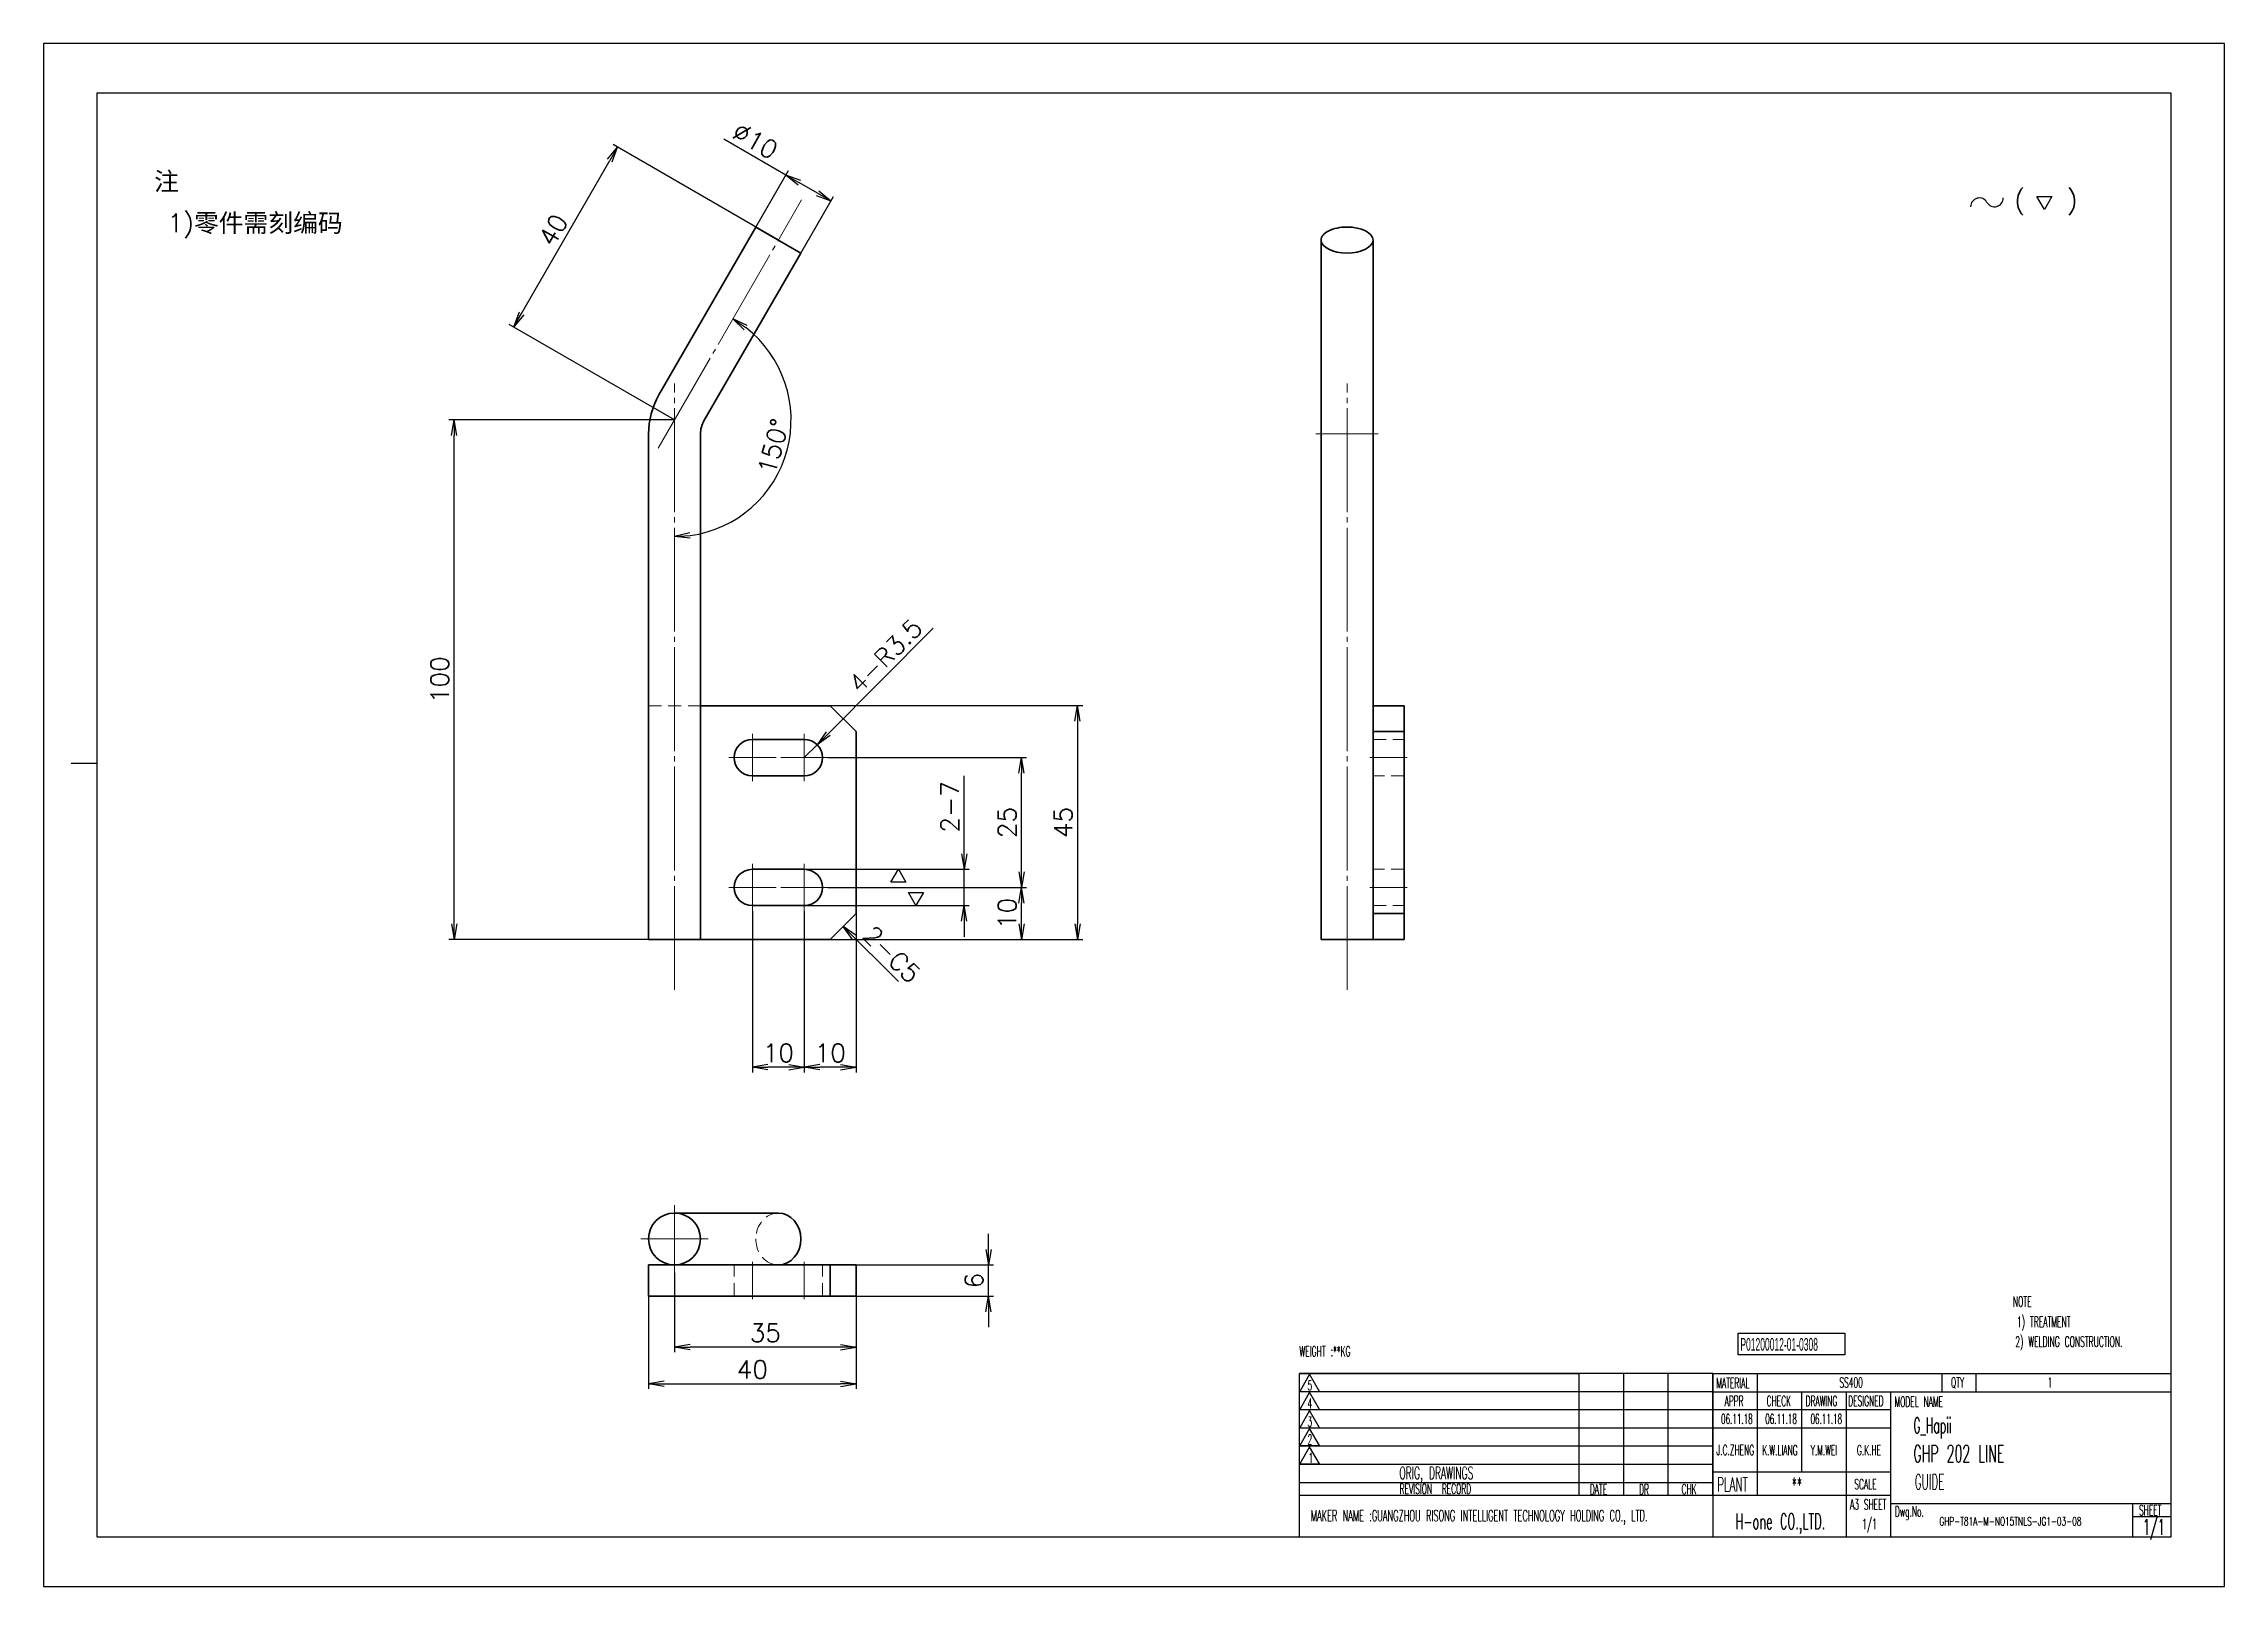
# Model space of a CAD drawing. Header units: millimetres. Extents: x 7914 to 16415, y -883 to 305.
# Drawn here: x 12507.1 to 12927.1, y -882.1 to -585.1 of the extents above; entities that cross this region are included whole.
import ezdxf
from ezdxf.enums import TextEntityAlignment as Align

# ---------------------------------------------------------------- set-up
doc = ezdxf.new("R2010")
doc.units = ezdxf.units.MM
doc.linetypes.add('CENTER-HOKUTO', pattern=[23, 20, -1, 1, -1])
doc.linetypes.add('HIDDEN-HOKUTO', pattern=[3.8, 2.5, -1.3])
doc.layers.add('AM_7', color=2, linetype='CENTER-HOKUTO', lineweight=30)
doc.layers.add('AM_HID', color=1, linetype='HIDDEN-HOKUTO', lineweight=25)
doc.layers.add('title_frame', color=7, linetype='Continuous')
doc.layers.add('word_dim', color=253, linetype='Continuous')
doc.styles.add('MX_NOTE_STANDARD', font='txt.shx', dxfattribs={"bigfont": 'bigfont.shx'})
doc.styles.get("Standard").update_dxf_attribs({"font": 'romans.shx', "bigfont": 'bigfont.shx'})
doc.dimstyles.new('RS1-1', dxfattribs={"dimtxt": 3.5, "dimasz": 3, "dimexe": 1, "dimexo": 0, "dimgap": 1, "dimtad": 3, "dimdsep": 46, "dimtxsty": 'Standard', "dimblk1": 'OPEN', "dimblk2": 'OPEN', "dimsah": 1, "dimcen": 0, "dimclrd": 256, "dimclre": 256, "dimclrt": 3, "dimazin": 2, "dimtfac": 1, "dimtmove": 0, "dimatfit": 3, "dimldrblk": 'OPEN', "dimfxl": 0, "dimtolj": 1, "dimtzin": 0, "dimarcsym": 0})

msp = doc.modelspace()

# ---------------------------------------------------------------- texts
at = {"ltscale": 2, "char_height": 3.5, "attachment_point": 1}
for s, insert, width in [('{\\fSimSun|b0|i0|c134|p2;\\C3;注}', (12528.386, -609.866), 10.36469), ('{\\Fromans,bigfont|c134;\\C3;1)\\fSimSun|b0|i0|c134|p2;零件需刻编码}', (12530.951, -617.874), 96.90613)]:
    msp.add_mtext(s, dxfattribs=dict(at, insert=insert, width=width))
at = {"linetype": 'Continuous', "insert": (12867.247, -851.627), "char_height": 3, "width": 50.9, "attachment_point": 4}
msp.add_mtext('{\\W0.5;\\C3;G_Hapii }', dxfattribs=at)
at = {"color": 3, "linetype": 'Continuous', "insert": (12872.202, -868.785), "char_height": 1.6, "width": 37.13137, "attachment_point": 1}
msp.add_mtext('{\\W0.65;GHP-T81A-M-NO15TNLS-JG1-03-08}', dxfattribs=at)
at = {"layer": 'title_frame', "color": 3, "style": 'MX_NOTE_STANDARD'}
for s, height, width, p in [('NOTE', 2, 0.5341, (12886.356, -828.285)), ('1) TREATMENT', 2, 0.5341, (12887.134, -832.182)), ('2) WELDING CONSTRUCTION.', 2, 0.5341, (12886.833, -836.002)), ('WEIGHT :**KG ', 1.96, 0.545, (12748.969, -837.831)), ('SS400', 1.9728, 0.5341, (12852.943, -843.849)), ('1', 1.973, 0.5341, (12893.071, -843.849)), ('06.11.18', 1.9, 0.5341, (12830.156, -850.823)), ('06.11.18', 1.9, 0.5341, (12838.668, -850.823)), ('06.11.18', 1.9, 0.5341, (12847.386, -850.823)), ('GHP 202 LINE', 3.3, 0.5341, (12867.208, -858.196)), ('GUIDE', 2.94, 0.5, (12867.456, -863.46)), ('**', 2.74, 0.5341, (12843.763, -863.878)), ('H-one CO.,LTD.', 3, 0.5341, (12832.926, -871.098)), ('A3 SHEET', 1.9728, 0.5341, (12854.999, -867.324)), ('1/1', 1.9728, 0.5341, (12857.351, -871.078)), ('1/1', 3, 0.5341, (12911.376, -872.171))]:
    msp.add_text(s, height=height, dxfattribs=dict(at, width=width)).set_placement(p)
at = {"layer": 'title_frame', "color": 3, "style": 'MX_NOTE_STANDARD', "width": 0.5341}
for s, p in [('J.C.ZHENG', (12832.902, -857.441)), ('K.W.LIANG', (12841.497, -857.462)), ('Y.M.WEI', (12849.976, -857.459)), ('G.K.HE', (12858.647, -857.462))]:
    msp.add_text(s, height=1.9728, dxfattribs=at).set_placement(p, align=Align.BOTTOM_CENTER)
at = {"layer": 'title_frame', "color": 3, "insert": (12833.88, -834.293), "char_height": 2.45, "width": 4.1107, "attachment_point": 1, "style": 'MX_NOTE_STANDARD'}
msp.add_mtext('{\\f3 of 9 Barcode|b0|i0|c0|p82;\\W0.5;P01200012-01-0308}', dxfattribs=at)
at = {"layer": 'word_dim', "color": 3, "linetype": 'Continuous', "ltscale": 2}
msp.add_text('2-C5', height=3.5, rotation=315, dxfattribs=at).set_placement((12664.601, -757.064))

# ---------------------------------------------------------------- blocks, each defined once
blk = doc.blocks.new('A$C404331B6')
at = {"layer": 'title_frame'}
for p, q in [((0, -31.5), (0, 0)), ((0, 0), (53.9, 0)), ((79.62, 0), (0, 0)), ((53.9, -23.5), (53.9, 0)), ((62.48, -23.5), (62.48, 0)), ((62.48, -23.5), (62.48, 0)), ((71.05, -23.5), (71.05, 0)), ((71.05, -23.5), (71.05, 0)), ((79.62, 0), (79.62, -31.5)), ((79.62, 0), (167.83, 0)), ((88.2, -23.5), (88.2, 0)), ((123.73, 0), (123.73, -3.5)), ((130.3, 0), (130.3, -3.5)), ((53.9, -3.5), (0, -3.5)), ((79.62, -3.5), (0, -3.5)), ((1.98, -0.12), (0.1, -3.45)), ((0.1, -3.45), (3.86, -3.45)), ((1.98, -3.6), (0.1, -6.92)), ((3.86, -3.45), (1.98, -0.12)), ((3.86, -6.92), (1.98, -3.6)), ((79.62, -3.5), (167.83, -3.5)), ((96.78, -18.9), (96.78, -3.5)), ((105.35, -31.5), (105.35, -3.5)), ((113.92, -31.5), (113.92, -3.5)), ((53.9, -7), (0, -7)), ((79.62, -7), (0, -7)), ((0.1, -6.92), (3.86, -6.92)), ((1.98, -7.13), (0.1, -10.45)), ((3.86, -10.45), (1.98, -7.13)), ((113.92, -7), (79.62, -7)), ((53.9, -10.5), (0, -10.5)), ((79.62, -10.5), (0, -10.5)), ((0.1, -10.45), (3.86, -10.45)), ((1.98, -10.54), (0.1, -13.87)), ((3.86, -13.87), (1.98, -10.54)), ((113.92, -10.5), (79.62, -10.5)), ((53.9, -14), (0, -14)), ((79.62, -14), (0, -14)), ((0.1, -13.87), (3.86, -13.87)), ((1.98, -14.07), (0.1, -17.4)), ((3.86, -17.4), (1.98, -14.07)), ((53.9, -17.5), (0, -17.5)), ((79.62, -17.5), (0, -17.5)), ((53.9, -21), (0, -21)), ((79.62, -21), (0, -21)), ((0.1, -17.4), (3.86, -17.4)), ((79.62, -18.9), (113.92, -18.9)), ((79.62, -23.5), (0, -23.5)), ((113.92, -23.5), (79.62, -23.5)), ((113.92, -25), (167.83, -25)), ((160.48, -25), (160.48, -31.5)), ((160.48, -27.5), (167.83, -27.5)), ((167.83, -31.5), (0, -31.5))]:
    blk.add_line(p, q, dxfattribs=at)
at = {"layer": 'title_frame', "color": 3, "style": 'MX_NOTE_STANDARD', "width": 0.5341}
for s, height, p in [('5', 1.92, (1.59, -3.22)), ('MATERIAL', 1.973, (80.3, -2.79)), ('QTY', 1.973, (125.5, -2.7)), ('4', 1.92, (1.59, -6.7)), ('3', 1.92, (1.59, -10.23)), ('APPR', 1.973, (81.89, -6.26)), ('CHECK', 1.973, (89.99, -6.26)), ('DRAWING', 1.973, (97.51, -6.26)), ('DESIGNED', 1.973, (105.7, -6.26)), ('MODEL NAME', 1.973, (114.63, -6.41)), ('2', 1.92, (1.59, -13.64)), ('1', 1.92, (1.78, -17.17)), ('ORIG, DRAWINGS', 2.4112, (19.27, -20.34)), ('PLANT', 2.74, (80.46, -22.73)), ('SCALE', 1.973, (106.88, -22.28)), ('REVISION  RECORD', 1.9728, (19.32, -23.18)), ('DATE', 1.973, (55.94, -23.26)), ('DR', 1.973, (65.43, -23.27)), ('CHK', 1.973, (73.61, -23.23)), ('MAKER NAME :GUANGZHOU RISONG INTELLIGENT TECHNOLOGY HOLDING CO., LTD.', 2.16, (2.22, -28.43)), ('Dwg.No.', 1.973, (114.71, -27.52)), ('SHEET', 1.973, (161.71, -27.29))]:
    blk.add_text(s, height=height, dxfattribs=at).set_placement(p)
blk = doc.blocks.new('shiage0')
at = {"layer": 'word_dim', "color": 3, "linetype": 'Continuous'}
for centre, start, end in [((1.69, 0), 30, 180), ((4.61, 1.69), 210, 0)]:
    blk.add_arc(centre, 1.69, start, end, dxfattribs=at)
blk = doc.blocks.new('12')
at = {"layer": 'title_frame', "color": 3, "linetype": 'Continuous'}
blk.add_lwpolyline([(20.46, 3.03), (19.01, 5.53), (21.9, 5.53)], close=True, dxfattribs=at)
blk.add_blockref('shiage0', (6.23, 3.56), dxfattribs=at)
blk.add_text('(   )', height=3.5, dxfattribs=at).set_placement((14.64, 3.08))
blk = doc.blocks.new('_Open')
at = {"color": 0, "lineweight": -2}
for p, q in [((-1, 0.17), (0, 0)), ((-1, -0.17), (0, 0)), ((0, 0), (-1, 0))]:
    blk.add_line(p, q, dxfattribs=at)
blk = doc.blocks.new('*D163')
at = {"layer": 'DEFPOINTS', "color": 0, "linetype": 'Continuous', "ltscale": 2}
for p in [(12623.6, -826.23), (12663.6, -826.23), (12663.6, -843.11)]:
    blk.add_point(p, dxfattribs=at)
at = {"layer": 'word_dim', "linetype": 'Continuous', "lineweight": -2, "ltscale": 2}
for p, q in [((12623.6, -826.23), (12623.6, -844.11)), ((12663.6, -826.23), (12663.6, -844.11)), ((12626.6, -843.11), (12660.6, -843.11))]:
    blk.add_line(p, q, dxfattribs=at)
at = {"layer": 'word_dim', "linetype": 'Continuous', "lineweight": -2, "ltscale": 2, "xscale": 3, "yscale": 3, "zscale": 3, "rotation": 180}
blk.add_blockref('_Open', (12623.6, -843.11), dxfattribs=at)
at = {"layer": 'word_dim', "linetype": 'Continuous', "lineweight": -2, "ltscale": 2, "xscale": 3, "yscale": 3, "zscale": 3}
blk.add_blockref('_Open', (12663.6, -843.11), dxfattribs=at)
at = {"layer": 'word_dim', "color": 3, "linetype": 'Continuous', "ltscale": 2, "insert": (12643.6, -840.36), "char_height": 3.5, "attachment_point": 5}
blk.add_mtext('\\A1;40', dxfattribs=at)
blk = doc.blocks.new('*D164')
at = {"layer": 'DEFPOINTS', "color": 0, "linetype": 'Continuous', "ltscale": 2}
for p in [(12663.6, -820.23), (12689.05, -820.23), (12663.6, -826.23)]:
    blk.add_point(p, dxfattribs=at)
at = {"layer": 'word_dim', "linetype": 'Continuous', "lineweight": -2, "ltscale": 2}
for p, q in [((12689.05, -817.23), (12689.05, -814.23)), ((12663.6, -820.23), (12690.05, -820.23)), ((12689.05, -826.23), (12689.05, -820.23)), ((12663.6, -826.23), (12690.05, -826.23)), ((12689.05, -829.23), (12689.05, -832.23))]:
    blk.add_line(p, q, dxfattribs=at)
at = {"layer": 'word_dim', "linetype": 'Continuous', "lineweight": -2, "ltscale": 2, "xscale": 3, "yscale": 3, "zscale": 3}
for p, rotation in [((12689.05, -820.23), 270), ((12689.05, -826.23), 90)]:
    blk.add_blockref('_Open', p, dxfattribs=dict(at, rotation=rotation))
at = {"layer": 'word_dim', "color": 3, "linetype": 'Continuous', "ltscale": 2, "insert": (12686.3, -823.23), "char_height": 3.5, "attachment_point": 5, "rotation": 90}
blk.add_mtext('\\A1;6', dxfattribs=at)
blk = doc.blocks.new('*D165')
at = {"layer": 'DEFPOINTS', "color": 0, "linetype": 'Continuous', "ltscale": 2}
for p in [(12646.1, -712.56), (12641.1, -757.56), (12706.21, -757.56)]:
    blk.add_point(p, dxfattribs=at)
at = {"layer": 'word_dim', "linetype": 'Continuous', "lineweight": -2, "ltscale": 2}
for p, q in [((12646.1, -712.56), (12707.21, -712.56)), ((12706.21, -715.56), (12706.21, -754.56)), ((12641.1, -757.56), (12707.21, -757.56))]:
    blk.add_line(p, q, dxfattribs=at)
at = {"layer": 'word_dim', "linetype": 'Continuous', "lineweight": -2, "ltscale": 2, "xscale": 3, "yscale": 3, "zscale": 3}
for p, rotation in [((12706.21, -712.56), 90), ((12706.21, -757.56), 270)]:
    blk.add_blockref('_Open', p, dxfattribs=dict(at, rotation=rotation))
at = {"layer": 'word_dim', "color": 3, "linetype": 'Continuous', "ltscale": 2, "insert": (12703.46, -735.06), "char_height": 3.5, "attachment_point": 5, "rotation": 90}
blk.add_mtext('\\A1;45', dxfattribs=at)
blk = doc.blocks.new('*D166')
at = {"layer": 'DEFPOINTS', "color": 0, "linetype": 'Continuous', "ltscale": 2}
for p in [(12628.6, -821.73), (12663.6, -826.23), (12628.6, -836.05)]:
    blk.add_point(p, dxfattribs=at)
at = {"layer": 'word_dim', "linetype": 'Continuous', "lineweight": -2, "ltscale": 2}
for p, q in [((12628.6, -821.73), (12628.6, -837.05)), ((12663.6, -826.23), (12663.6, -837.05)), ((12660.6, -836.05), (12631.6, -836.05))]:
    blk.add_line(p, q, dxfattribs=at)
at = {"layer": 'word_dim', "linetype": 'Continuous', "lineweight": -2, "ltscale": 2, "xscale": 3, "yscale": 3, "zscale": 3, "rotation": 180}
blk.add_blockref('_Open', (12628.6, -836.05), dxfattribs=at)
at = {"layer": 'word_dim', "linetype": 'Continuous', "lineweight": -2, "ltscale": 2, "xscale": 3, "yscale": 3, "zscale": 3}
blk.add_blockref('_Open', (12663.6, -836.05), dxfattribs=at)
at = {"layer": 'word_dim', "color": 3, "linetype": 'Continuous', "ltscale": 2, "insert": (12646.1, -833.3), "char_height": 3.5, "attachment_point": 5}
blk.add_mtext('\\A1;35', dxfattribs=at)
blk = doc.blocks.new('*D167')
at = {"layer": 'DEFPOINTS', "color": 0, "linetype": 'Continuous', "ltscale": 2}
for p in [(12586.14, -657.56), (12628.6, -657.56), (12628.6, -757.56)]:
    blk.add_point(p, dxfattribs=at)
at = {"layer": 'word_dim', "linetype": 'Continuous', "lineweight": -2, "ltscale": 2}
for p, q in [((12628.6, -657.56), (12585.14, -657.56)), ((12586.14, -754.56), (12586.14, -660.56)), ((12628.6, -757.56), (12585.14, -757.56))]:
    blk.add_line(p, q, dxfattribs=at)
at = {"layer": 'word_dim', "linetype": 'Continuous', "lineweight": -2, "ltscale": 2, "xscale": 3, "yscale": 3, "zscale": 3}
for p, rotation in [((12586.14, -657.56), 90), ((12586.14, -757.56), 270)]:
    blk.add_blockref('_Open', p, dxfattribs=dict(at, rotation=rotation))
at = {"layer": 'word_dim', "color": 3, "linetype": 'Continuous', "ltscale": 2, "insert": (12583.39, -707.56), "char_height": 3.5, "attachment_point": 5, "rotation": 90}
blk.add_mtext('\\A1;100', dxfattribs=at)
blk = doc.blocks.new('*D168')
at = {"layer": 'DEFPOINTS', "color": 0, "linetype": 'Continuous', "ltscale": 2}
for p in [(12617.62, -605.04), (12648.6, -622.92), (12628.6, -657.56)]:
    blk.add_point(p, dxfattribs=at)
at = {"layer": 'word_dim', "linetype": 'Continuous', "lineweight": -2, "ltscale": 2}
for p, q in [((12648.6, -622.92), (12616.76, -604.54)), ((12599.12, -637.08), (12616.12, -607.64)), ((12628.6, -657.56), (12596.76, -639.18))]:
    blk.add_line(p, q, dxfattribs=at)
at = {"layer": 'word_dim', "linetype": 'Continuous', "lineweight": -2, "ltscale": 2, "xscale": 3, "yscale": 3, "zscale": 3}
for p, rotation in [((12617.62, -605.04), 59.99971985608837), ((12597.62, -639.68), 239.9997198560883)]:
    blk.add_blockref('_Open', p, dxfattribs=dict(at, rotation=rotation))
at = {"layer": 'word_dim', "color": 3, "linetype": 'Continuous', "ltscale": 2, "insert": (12605.24, -620.98), "char_height": 3.5, "attachment_point": 5, "rotation": 59.9997}
blk.add_mtext('\\A1;40', dxfattribs=at)
blk = doc.blocks.new('*D169')
at = {"layer": 'DEFPOINTS', "color": 0, "linetype": 'Continuous', "ltscale": 2}
for p in [(12653.07, -615.19), (12628.6, -650.51), (12625.48, -662.98), (12645.8, -672), (12628.6, -767.3)]:
    blk.add_point(p, dxfattribs=at)
at = {"layer": 'word_dim', "linetype": 'Continuous', "lineweight": -2, "ltscale": 2}
blk.add_arc((12628.6, -657.56), 22.45, 277.6612, 52.3387, dxfattribs=at)
at = {"layer": 'word_dim', "linetype": 'Continuous', "lineweight": -2, "ltscale": 2, "xscale": 3, "yscale": 3, "zscale": 3}
for p, rotation in [((12639.83, -638.12), 146.1692663020986), ((12628.6, -680.02), 183.8305831847277)]:
    blk.add_blockref('_Open', p, dxfattribs=dict(at, rotation=rotation))
at = {"layer": 'word_dim', "color": 3, "linetype": 'Continuous', "ltscale": 2, "insert": (12647.63, -662.66), "char_height": 3.5, "attachment_point": 5, "rotation": 74.9999}
blk.add_mtext('\\A1;{\\Fsimplex|c0;150°}', dxfattribs=at)
blk = doc.blocks.new('*D170')
at = {"layer": 'DEFPOINTS', "color": 0, "linetype": 'Continuous', "ltscale": 2}
for p in [(12650.06, -610.4), (12644.27, -620.42), (12652.93, -625.42)]:
    blk.add_point(p, dxfattribs=at)
at = {"layer": 'word_dim', "linetype": 'Continuous', "lineweight": -2, "ltscale": 2}
for p, q in [((12650.06, -610.4), (12638.08, -603.48)), ((12644.27, -620.42), (12650.56, -609.53)), ((12656.12, -613.9), (12652.66, -611.9)), ((12652.93, -625.42), (12659.22, -614.53))]:
    blk.add_line(p, q, dxfattribs=at)
at = {"layer": 'word_dim', "linetype": 'Continuous', "lineweight": -2, "ltscale": 2, "xscale": 3, "yscale": 3, "zscale": 3}
for p, rotation in [((12650.06, -610.4), 149.9997198560817), ((12658.72, -615.4), 329.9997198560817)]:
    blk.add_blockref('_Open', p, dxfattribs=dict(at, rotation=rotation))
at = {"layer": 'word_dim', "color": 3, "linetype": 'Continuous', "ltscale": 2, "insert": (12644.15, -603.81), "char_height": 3.5, "attachment_point": 5, "rotation": 329.9997}
blk.add_mtext('\\A1;%%C10', dxfattribs=at)
blk = doc.blocks.new('*D171')
at = {"layer": 'DEFPOINTS', "color": 0, "linetype": 'Continuous', "ltscale": 2}
for p in [(12658.15, -747.56), (12695.41, -747.56), (12650.38, -757.56)]:
    blk.add_point(p, dxfattribs=at)
at = {"layer": 'word_dim', "linetype": 'Continuous', "lineweight": -2, "ltscale": 2}
for p, q in [((12658.15, -747.56), (12696.41, -747.56)), ((12695.41, -754.56), (12695.41, -750.56)), ((12650.38, -757.56), (12696.41, -757.56))]:
    blk.add_line(p, q, dxfattribs=at)
at = {"layer": 'word_dim', "linetype": 'Continuous', "lineweight": -2, "ltscale": 2, "xscale": 3, "yscale": 3, "zscale": 3}
for p, rotation in [((12695.41, -747.56), 90), ((12695.41, -757.56), 270)]:
    blk.add_blockref('_Open', p, dxfattribs=dict(at, rotation=rotation))
at = {"layer": 'word_dim', "color": 3, "linetype": 'Continuous', "ltscale": 2, "insert": (12692.66, -752.56), "char_height": 3.5, "attachment_point": 5, "rotation": 90}
blk.add_mtext('\\A1;10', dxfattribs=at)
blk = doc.blocks.new('*D172')
at = {"layer": 'DEFPOINTS', "color": 0, "linetype": 'Continuous', "ltscale": 2}
for p in [(12658.15, -722.56), (12695.41, -722.56), (12658.15, -747.56)]:
    blk.add_point(p, dxfattribs=at)
at = {"layer": 'word_dim', "linetype": 'Continuous', "lineweight": -2, "ltscale": 2}
for p, q in [((12658.15, -722.56), (12696.41, -722.56)), ((12695.41, -744.56), (12695.41, -725.56)), ((12658.15, -747.56), (12696.41, -747.56))]:
    blk.add_line(p, q, dxfattribs=at)
at = {"layer": 'word_dim', "linetype": 'Continuous', "lineweight": -2, "ltscale": 2, "xscale": 3, "yscale": 3, "zscale": 3}
for p, rotation in [((12695.41, -722.56), 90), ((12695.41, -747.56), 270)]:
    blk.add_blockref('_Open', p, dxfattribs=dict(at, rotation=rotation))
at = {"layer": 'word_dim', "color": 3, "linetype": 'Continuous', "ltscale": 2, "insert": (12692.66, -735.06), "char_height": 3.5, "attachment_point": 5, "rotation": 90}
blk.add_mtext('\\A1;25', dxfattribs=at)
blk = doc.blocks.new('*D173')
at = {"layer": 'DEFPOINTS', "color": 0, "linetype": 'Continuous', "ltscale": 2}
for p in [(12653.6, -752.11), (12663.6, -752.56), (12653.6, -782.17)]:
    blk.add_point(p, dxfattribs=at)
at = {"layer": 'word_dim', "linetype": 'Continuous', "lineweight": -2, "ltscale": 2}
for p, q in [((12653.6, -752.11), (12653.6, -783.17)), ((12663.6, -752.56), (12663.6, -783.17)), ((12660.6, -782.17), (12656.6, -782.17))]:
    blk.add_line(p, q, dxfattribs=at)
at = {"layer": 'word_dim', "linetype": 'Continuous', "lineweight": -2, "ltscale": 2, "xscale": 3, "yscale": 3, "zscale": 3, "rotation": 180}
blk.add_blockref('_Open', (12653.6, -782.17), dxfattribs=at)
at = {"layer": 'word_dim', "linetype": 'Continuous', "lineweight": -2, "ltscale": 2, "xscale": 3, "yscale": 3, "zscale": 3}
blk.add_blockref('_Open', (12663.6, -782.17), dxfattribs=at)
at = {"layer": 'word_dim', "color": 3, "linetype": 'Continuous', "ltscale": 2, "insert": (12658.6, -779.42), "char_height": 3.5, "attachment_point": 5}
blk.add_mtext('\\A1;10', dxfattribs=at)
blk = doc.blocks.new('*D174')
at = {"layer": 'DEFPOINTS', "color": 0, "linetype": 'Continuous', "ltscale": 2}
for p in [(12643.6, -752.11), (12653.6, -752.56), (12643.6, -782.17)]:
    blk.add_point(p, dxfattribs=at)
at = {"layer": 'word_dim', "linetype": 'Continuous', "lineweight": -2, "ltscale": 2}
for p, q in [((12643.6, -752.11), (12643.6, -783.17)), ((12653.6, -752.56), (12653.6, -783.17)), ((12650.6, -782.17), (12646.6, -782.17))]:
    blk.add_line(p, q, dxfattribs=at)
at = {"layer": 'word_dim', "linetype": 'Continuous', "lineweight": -2, "ltscale": 2, "xscale": 3, "yscale": 3, "zscale": 3, "rotation": 180}
blk.add_blockref('_Open', (12643.6, -782.17), dxfattribs=at)
at = {"layer": 'word_dim', "linetype": 'Continuous', "lineweight": -2, "ltscale": 2, "xscale": 3, "yscale": 3, "zscale": 3}
blk.add_blockref('_Open', (12653.6, -782.17), dxfattribs=at)
at = {"layer": 'word_dim', "color": 3, "linetype": 'Continuous', "ltscale": 2, "insert": (12648.6, -779.42), "char_height": 3.5, "attachment_point": 5}
blk.add_mtext('\\A1;10', dxfattribs=at)
blk = doc.blocks.new('*D175')
at = {"layer": 'DEFPOINTS', "color": 0, "linetype": 'Continuous', "ltscale": 2}
for p in [(12653.6, -744.06), (12684.37, -744.06), (12653.6, -751.06)]:
    blk.add_point(p, dxfattribs=at)
at = {"layer": 'word_dim', "linetype": 'Continuous', "lineweight": -2, "ltscale": 2}
for p, q in [((12684.37, -741.06), (12684.37, -726.06)), ((12653.6, -744.06), (12685.37, -744.06)), ((12684.37, -751.06), (12684.37, -744.06)), ((12653.6, -751.06), (12685.37, -751.06)), ((12684.37, -754.06), (12684.37, -757.06))]:
    blk.add_line(p, q, dxfattribs=at)
at = {"layer": 'word_dim', "linetype": 'Continuous', "lineweight": -2, "ltscale": 2, "xscale": 3, "yscale": 3, "zscale": 3}
for p, rotation in [((12684.37, -744.06), 270), ((12684.37, -751.06), 90)]:
    blk.add_blockref('_Open', p, dxfattribs=dict(at, rotation=rotation))
at = {"layer": 'word_dim', "color": 3, "linetype": 'Continuous', "ltscale": 2, "insert": (12681.62, -732.06), "char_height": 3.5, "attachment_point": 5, "rotation": 90}
blk.add_mtext('\\A1;2-7', dxfattribs=at)
blk = doc.blocks.new('*D176')
at = {"layer": 'DEFPOINTS', "color": 0, "linetype": 'Continuous', "ltscale": 2}
for p in [(12656.07, -720.08), (12653.6, -722.56)]:
    blk.add_point(p, dxfattribs=at)
at = {"layer": 'word_dim', "linetype": 'Continuous', "lineweight": -2, "ltscale": 2}
for p, q in [((12678.42, -697.62), (12658.19, -717.96)), ((12653.6, -722.56), (12656.07, -720.08))]:
    blk.add_line(p, q, dxfattribs=at)
at = {"layer": 'word_dim', "linetype": 'Continuous', "lineweight": -2, "ltscale": 2, "xscale": 3, "yscale": 3, "zscale": 3, "rotation": 225.1462509781452}
blk.add_blockref('_Open', (12656.07, -720.08), dxfattribs=at)
at = {"layer": 'word_dim', "color": 3, "linetype": 'Continuous', "ltscale": 2, "insert": (12669.24, -702.95), "char_height": 3.5, "attachment_point": 5, "rotation": 45.1463}
blk.add_mtext('\\A1;4-R3.5', dxfattribs=at)

# ---------------------------------------------------------------- dimensions: what is measured, and where the dimension line sits
at = {"layer": 'word_dim', "linetype": 'Continuous', "ltscale": 2}
dim = msp.add_aligned_dim(p1=(12652.931, -625.423), p2=(12644.271, -620.423), distance=-11.579, text='%%C<>', dimstyle='RS1-1', dxfattribs=at)
dim.commit()
dim.dimension.update_dxf_attribs({"geometry": '*D170', "text_midpoint": (12644.146, -603.806)})
dim = msp.add_aligned_dim(p1=(12628.601, -657.564), p2=(12648.601, -622.923), distance=35.772, dimstyle='RS1-1', dxfattribs=at)
dim.commit()
dim.dimension.update_dxf_attribs({"geometry": '*D168', "text_midpoint": (12605.24, -620.982)})
dim = msp.add_angular_dim_2l(base=(12645.801, -671.996), line1=((12628.601, -767.296), (12628.601, -650.512)), line2=((12625.476, -662.976), (12653.065, -615.191)), text='{\\Fsimplex|c0;<>}', dimstyle='RS1-1', dxfattribs=at)
dim.commit()
dim.dimension.update_dxf_attribs({"geometry": '*D169', "text_midpoint": (12647.632, -662.664)})
for base, p1, p2, picture, middle in [((12586.139, -657.564), (12628.601, -757.564), (12628.601, -657.564), '*D167', (12583.389, -707.564)), ((12706.208, -757.564), (12646.101, -712.564), (12641.101, -757.564), '*D165', (12703.458, -735.064)), ((12695.408, -722.564), (12658.151, -747.564), (12658.151, -722.564), '*D172', (12692.658, -735.064)), ((12695.408, -747.564), (12650.375, -757.564), (12658.151, -747.564), '*D171', (12692.658, -752.564)), ((12689.054, -820.232), (12663.601, -826.232), (12663.601, -820.232), '*D164', (12686.304, -823.232))]:
    dim = msp.add_linear_dim(base=base, p1=p1, p2=p2, angle=90, dimstyle='RS1-1', dxfattribs=at)
    dim.commit()
    dim.dimension.update_dxf_attribs({"geometry": picture, "text_midpoint": middle})
dim = msp.add_radius_dim(center=(12653.601, -722.564), mpoint=(12656.069, -720.083), text='4-<>', dimstyle='RS1-1', dxfattribs=at)
dim.commit()
dim.dimension.update_dxf_attribs({"geometry": '*D176', "text_midpoint": (12671.19, -704.886), "dimtype": 164})
dim = msp.add_linear_dim(base=(12684.368, -744.064), p1=(12653.601, -751.064), p2=(12653.601, -744.064), angle=90, text='2-<>', dimstyle='RS1-1', dxfattribs=at)
dim.commit()
dim.dimension.update_dxf_attribs({"geometry": '*D175', "text_midpoint": (12681.618, -732.064)})
for base, p1, p2, picture, middle in [((12643.601, -782.169), (12653.601, -752.564), (12643.601, -752.114), '*D174', (12648.601, -779.419)), ((12653.601, -782.169), (12663.601, -752.564), (12653.601, -752.114), '*D173', (12658.601, -779.419)), ((12628.601, -836.053), (12663.601, -826.232), (12628.601, -821.732), '*D166', (12646.101, -833.303)), ((12663.601, -843.106), (12623.601, -826.232), (12663.601, -826.232), '*D163', (12643.601, -840.356))]:
    dim = msp.add_linear_dim(base=base, p1=p1, p2=p2, dimstyle='RS1-1', dxfattribs=at)
    dim.commit()
    dim.dimension.update_dxf_attribs({"geometry": picture, "text_midpoint": middle})

# ---------------------------------------------------------------- linework, layer by layer
at = {"color": 7, "lineweight": 35}
for p, q in [((12625.611, -652.744), (12644.271, -620.423)), ((12634.271, -657.744), (12652.931, -625.423)), ((12753.13, -655.244), (12753.13, -622.923)), ((12763.13, -655.244), (12763.13, -622.923)), ((12623.601, -757.564), (12623.601, -660.244)), ((12633.601, -757.564), (12633.601, -660.244)), ((12753.13, -757.564), (12753.13, -660.244)), ((12763.13, -757.564), (12763.13, -660.244)), ((12623.601, -757.564), (12623.601, -712.564)), ((12633.601, -712.564), (12658.601, -712.564)), ((12663.601, -752.564), (12663.601, -717.564)), ((12763.13, -752.564), (12763.13, -717.564)), ((12769.13, -752.564), (12769.13, -717.564)), ((12623.601, -757.564), (12658.601, -757.564)), ((12623.601, -820.232), (12658.601, -820.232)), ((12658.601, -826.232), (12623.601, -826.232))]:
    msp.add_line(p, q, dxfattribs=at)
at = {"color": 7, "lineweight": 35, "ltscale": 0.249998}
msp.add_line((12652.931, -625.423), (12644.271, -620.423), dxfattribs=at)
at = {"color": 7, "lineweight": 35, "ltscale": 0.125}
for p, q in [((12753.13, -655.244), (12753.13, -660.244)), ((12763.13, -655.244), (12763.13, -660.244)), ((12763.13, -712.564), (12763.13, -717.564)), ((12769.13, -712.564), (12769.13, -717.564)), ((12763.13, -757.564), (12763.13, -752.564)), ((12769.13, -757.564), (12769.13, -752.564)), ((12758.13, -757.564), (12753.13, -757.564)), ((12763.13, -757.564), (12758.13, -757.564)), ((12658.601, -820.232), (12663.601, -820.232)), ((12658.601, -826.232), (12663.601, -826.232))]:
    msp.add_line(p, q, dxfattribs=at)
at = {"color": 7, "lineweight": 35, "ltscale": 0.176777}
for p, q in [((12658.601, -712.564), (12663.601, -717.564)), ((12658.601, -757.564), (12663.601, -752.564))]:
    msp.add_line(p, q, dxfattribs=at)
at = {"color": 7, "lineweight": 35, "ltscale": 0.15}
for p, q in [((12763.13, -712.564), (12769.13, -712.564)), ((12763.13, -717.564), (12769.13, -717.564)), ((12763.13, -752.564), (12769.13, -752.564)), ((12763.13, -757.564), (12769.13, -757.564)), ((12623.601, -820.232), (12623.601, -826.232)), ((12658.601, -820.232), (12658.601, -826.232)), ((12663.601, -820.232), (12663.601, -826.232))]:
    msp.add_line(p, q, dxfattribs=at)
at = {"color": 7, "lineweight": 35, "ltscale": 0.25}
for p, q in [((12643.601, -719.064), (12653.601, -719.064)), ((12653.601, -726.064), (12643.601, -726.064)), ((12643.601, -744.064), (12653.601, -744.064)), ((12653.601, -751.064), (12643.601, -751.064)), ((12633.601, -757.564), (12623.601, -757.564))]:
    msp.add_line(p, q, dxfattribs=at)
at = {"color": 7, "lineweight": 35, "ltscale": 0.033496}
msp.add_line((12629.941, -810.232), (12628.601, -810.232), dxfattribs=at)
at = {"color": 7, "lineweight": 35, "ltscale": 0.466504}
msp.add_line((12629.941, -810.232), (12648.601, -810.232), dxfattribs=at)
at = {"color": 7, "lineweight": 35}
msp.add_circle((12628.601, -815.232), 5, dxfattribs=at)
for centre, radius, start, end in [((12638.601, -660.244), 15, 150, 180.00001), ((12638.601, -660.244), 5, 150, 180.00001), ((12643.601, -722.564), 3.5, 90, 270), ((12653.601, -722.564), 3.5, 270, 90), ((12643.601, -747.564), 3.5, 90, 270), ((12653.601, -747.564), 3.5, 270, 90)]:
    msp.add_arc(centre, radius, start, end, dxfattribs=at)
for centre, major_axis, ratio, start_param, end_param in [((12758.13, -622.923), (5, 0), 0.5, 1.5707963, 3.1415927), ((12758.13, -622.923), (5, 0), 0.5, 0, 1.5707963), ((12758.13, -622.923), (5, 0), 0.5, 3.1415927, 6.2831853), ((12648.601, -815.232), (0, -5), 0.8660254, 0.0049666, 3.1415927)]:
    msp.add_ellipse(centre, major_axis=major_axis, ratio=ratio, start_param=start_param, end_param=end_param, dxfattribs=at)
at = {"layer": 'AM_7', "color": 2, "lineweight": 13}
for p, q in [((12625.476, -662.976), (12653.065, -615.191)), ((12628.601, -767.296), (12628.601, -650.512)), ((12758.13, -767.296), (12758.13, -650.512)), ((12764.13, -660.244), (12752.13, -660.244)), ((12643.601, -718.014), (12643.601, -727.114)), ((12653.601, -718.014), (12653.601, -727.114)), ((12648.151, -722.564), (12639.051, -722.564)), ((12658.151, -722.564), (12649.051, -722.564)), ((12769.73, -722.564), (12762.53, -722.564)), ((12643.601, -743.014), (12643.601, -752.114)), ((12653.601, -743.014), (12653.601, -752.114)), ((12648.151, -747.564), (12639.051, -747.564)), ((12658.151, -747.564), (12649.051, -747.564)), ((12769.73, -747.564), (12762.53, -747.564)), ((12628.601, -808.732), (12628.601, -821.732)), ((12635.101, -815.232), (12622.101, -815.232)), ((12643.601, -826.832), (12643.601, -819.632)), ((12653.601, -826.832), (12653.601, -819.632))]:
    msp.add_line(p, q, dxfattribs=at)
at = {"layer": 'AM_HID', "color": 1, "lineweight": 13}
for p, q in [((12623.601, -712.564), (12633.601, -712.564)), ((12763.13, -719.064), (12769.13, -719.064)), ((12769.13, -726.064), (12763.13, -726.064)), ((12769.13, -744.064), (12763.13, -744.064)), ((12763.13, -751.064), (12769.13, -751.064)), ((12629.941, -820.232), (12628.601, -820.232)), ((12629.941, -820.232), (12648.601, -820.232)), ((12640.101, -826.232), (12640.101, -820.232)), ((12640.101, -826.232), (12640.101, -820.232)), ((12657.101, -826.232), (12657.101, -820.232)), ((12657.101, -826.232), (12657.101, -820.232)), ((12658.601, -820.232), (12658.601, -826.232))]:
    msp.add_line(p, q, dxfattribs=at)
for start_param, end_param in [(3.1415927, 4.712389), (4.712389, 6.2831853), (0, 0.0049666)]:
    msp.add_ellipse((12648.601, -815.232), major_axis=(0, -5), ratio=0.8660254, start_param=start_param, end_param=end_param, dxfattribs=at)
at = {"layer": 'title_frame'}
for p, q in [((12512.42, -723.61), (12517.42, -723.61)), ((12833.466, -833.336), (12853.994, -833.336)), ((12833.466, -837.537), (12833.466, -833.336)), ((12853.994, -833.336), (12853.994, -837.537)), ((12853.994, -837.537), (12833.466, -837.537)), ((12828.57, -841.147), (12828.57, -844.647)), ((12828.57, -864.647), (12828.57, -841.147)), ((12828.57, -841.147), (12828.57, -872.647)), ((12916.77, -872.647), (12862.87, -872.647)), ((12916.77, -872.647), (12862.87, -872.647))]:
    msp.add_line(p, q, dxfattribs=at)
at = {"layer": 'title_frame', "color": 4}
msp.add_lwpolyline([(12927.095, -585.11), (12507.095, -585.11), (12507.095, -882.11), (12927.095, -882.11)], close=True, dxfattribs=at)
at = {"layer": 'title_frame'}
msp.add_lwpolyline([(12517.42, -594.572), (12916.77, -594.572), (12916.77, -872.647), (12517.42, -872.647)], close=True, dxfattribs=at)
at = {"layer": 'word_dim', "color": 3, "linetype": 'Continuous', "ltscale": 2}
for points in [[(12671.707, -744.064), (12673.152, -746.567), (12670.262, -746.567)], [(12675.083, -751.064), (12673.638, -748.561), (12676.528, -748.561)]]:
    msp.add_lwpolyline(points, close=True, dxfattribs=at)

# ---------------------------------------------------------------- block references
at = {"layer": 'word_dim', "linetype": 'Continuous', "ltscale": 2}
msp.add_blockref('12', (12871.989, -620.072), dxfattribs=at)
at = {"layer": 'word_dim', "ltscale": 2}
msp.add_blockref('A$C404331B6', (12748.945, -841.147), dxfattribs=at)

msp.set_redraw_order([(e.dxf.handle, doc.entitydb.next_handle()) for e in msp.query("TEXT MTEXT ATTDEF DIMENSION ARC_DIMENSION")])  # texts and dimensions are drawn at this point

# ---------------------------------------------------------------- leaders
at = {"layer": 'word_dim', "linetype": 'Continuous'}
msp.add_leader([(12661.101, -755.064), (12671.708, -765.671)], dimstyle='RS1-1', dxfattribs=at)

doc.saveas('drawing.dxf')
